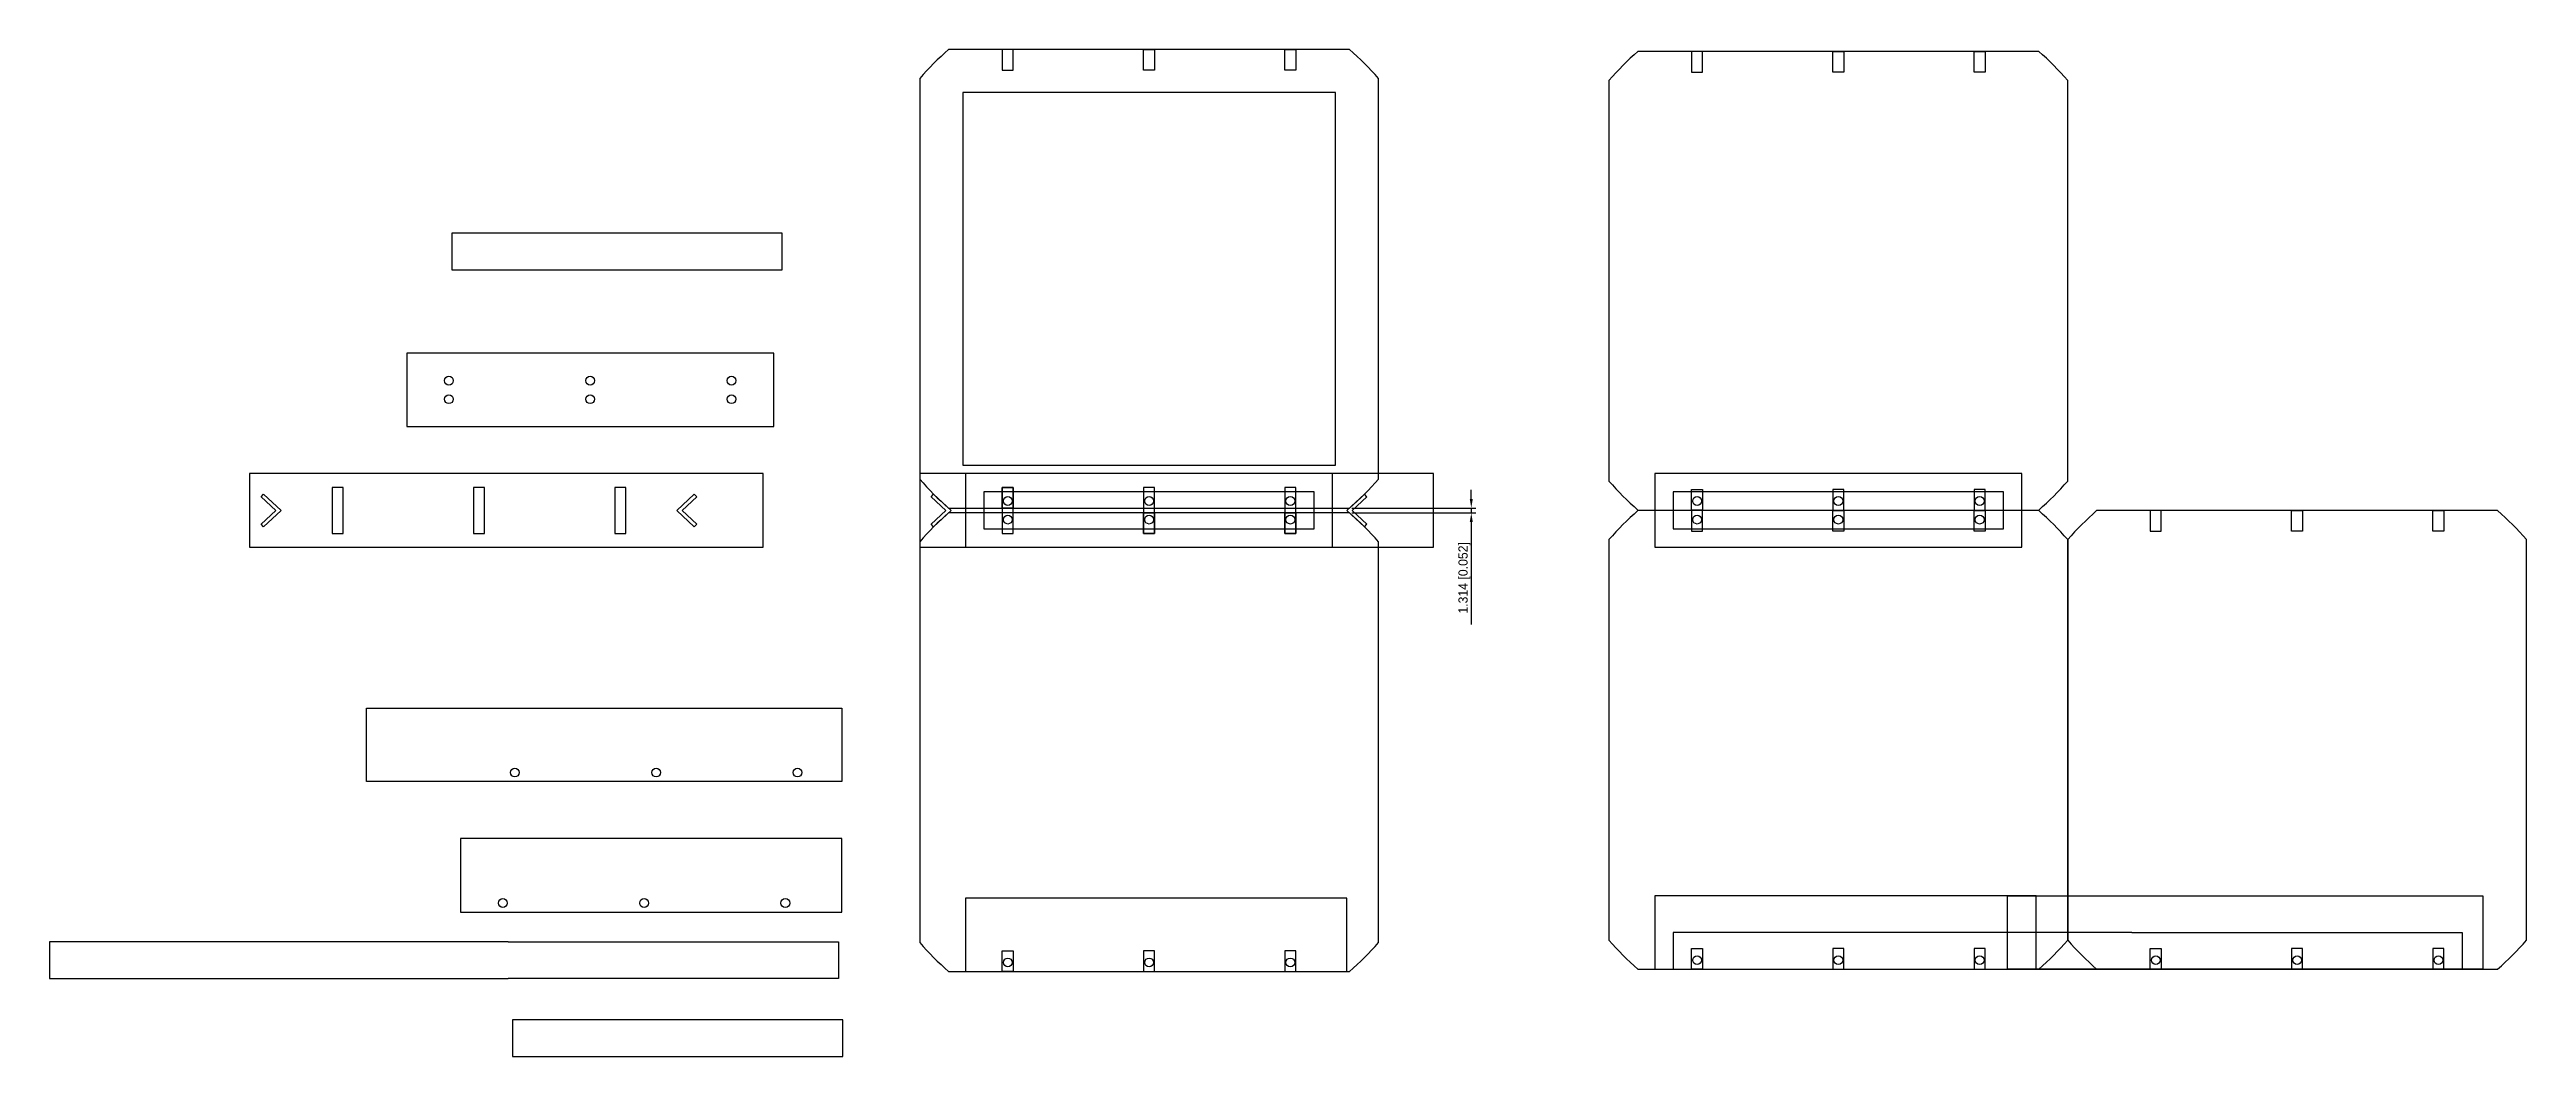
# Model space of a CAD drawing. Header units: millimetres. Extents: x 438 to 2004, y 416 to 1296.
# Drawn here: x 438 to 1112, y 416 to 690 of the extents above; entities that cross this region are included whole.
import ezdxf

# ---------------------------------------------------------------- set-up
doc = ezdxf.new("R2010")
doc.units = ezdxf.units.MM
doc.dimstyles.new('ISO-25', dxfattribs={"dimtxt": 2.5, "dimasz": 2.5, "dimexe": 1.25, "dimexo": 0.625, "dimtad": 1, "dimdec": 3, "dimdsep": 46, "dimtxsty": 'Standard', "dimcen": 2.5, "dimadec": 0, "dimazin": 0, "dimtfac": 1, "dimtdec": 3, "dimtmove": 0, "dimatfit": 3, "dimfxl": 1, "dimarcsym": 0})

msp = doc.modelspace()

# ---------------------------------------------------------------- blocks, each defined once
blk = doc.blocks.new('*D1')
at = {"color": 0, "lineweight": -2, "transparency": 16777216}
for p, q in [((824.94, 567.97), (824.94, 570.47)), ((792.38, 565.47), (826.19, 565.47)), ((792.38, 564.16), (826.19, 564.16)), ((824.94, 565.47), (824.94, 564.16)), ((824.94, 561.66), (824.94, 533.74))]:
    blk.add_line(p, q, dxfattribs=at)
at = {"color": 0, "transparency": 16777216}
for points in [[(824.53, 567.97), (825.36, 567.97), (824.94, 565.47)], [(824.53, 561.66), (825.36, 561.66), (824.94, 564.16)]]:
    blk.add_solid(points, dxfattribs=at)
at = {"layer": 'Defpoints', "color": 0, "transparency": 16777216}
for p in [(791.75, 565.47), (791.75, 564.16), (824.94, 564.16)]:
    blk.add_point(p, dxfattribs=at)
at = {"color": 0, "transparency": 16777216, "insert": (823.07, 546.45), "char_height": 2.5, "attachment_point": 5, "rotation": 90}
blk.add_mtext('1.314 [0.052]', dxfattribs=at)

# ---------------------------------------------------------------- dimensions: what is measured, and where the dimension line sits
dim = msp.add_linear_dim(base=(824.9443, 564.1608), p1=(791.7529, 565.4745), p2=(791.7529, 564.1608), angle=90, dimstyle='ISO-25')
dim.commit()
dim.dimension.update_dxf_attribs({"geometry": '*D1', "text_midpoint": (823.0693, 546.4525)})

# ---------------------------------------------------------------- linework, layer by layer
for points in [[(791.7529, 690.4745), (682.5237, 690.4745)], [(979.5779, 689.9453), (870.3488, 689.9453)], [(674.6383, 682.589), (674.6383, 573.3599)], [(799.6383, 573.3599), (799.6383, 682.589)], [(862.4633, 682.0598), (862.4633, 572.8307)], [(987.4633, 572.8307), (987.4633, 682.0598)], [(682.5237, 565.4745), (791.7529, 565.4745)], [(791.7529, 564.1608), (682.5237, 564.1608)], [(870.3488, 564.9453), (979.5779, 564.9453)], [(979.5779, 564.7782), (870.3488, 564.7782)], [(1104.5779, 564.7782), (995.3488, 564.7782)], [(674.6383, 556.2754), (674.6383, 447.0462)], [(799.6383, 447.0462), (799.6383, 556.2754)], [(862.4633, 556.8928), (862.4633, 447.6636)], [(987.4633, 447.6636), (987.4633, 556.8928)], [(987.4633, 556.8928), (987.4633, 447.6636)], [(1112.4633, 447.6636), (1112.4633, 556.8928)], [(682.5237, 439.1608), (791.7529, 439.1608)], [(870.3488, 439.7782), (979.5779, 439.7782)], [(995.3488, 439.7782), (1104.5779, 439.7782)]]:
    msp.add_lwpolyline(points)
for points in [[(700.1383, 690.4745), (697.1383, 690.4745), (697.1383, 684.8745), (700.1383, 684.8745)], [(735.6383, 690.4745), (738.6383, 690.4745), (738.6383, 684.8745), (735.6383, 684.8745)], [(774.1383, 690.4745), (777.1383, 690.4745), (777.1383, 684.8745), (774.1383, 684.8745)], [(887.9633, 689.9453), (884.9633, 689.9453), (884.9633, 684.3453), (887.9633, 684.3453)], [(923.4633, 689.9453), (926.4633, 689.9453), (926.4633, 684.3453), (923.4633, 684.3453)], [(961.9633, 689.9453), (964.9633, 689.9453), (964.9633, 684.3453), (961.9633, 684.3453)], [(686.3695, 577.1745), (787.9695, 577.1745), (787.9695, 678.7745), (686.3695, 678.7745)], [(700.1383, 565.4745), (697.1383, 565.4745), (697.1383, 571.0745), (700.1383, 571.0745)], [(735.6383, 565.4745), (738.6383, 565.4745), (738.6383, 571.0745), (735.6383, 571.0745)], [(774.1383, 565.4745), (777.1383, 565.4745), (777.1383, 571.0745), (774.1383, 571.0745)], [(887.9633, 564.9453), (884.9633, 564.9453), (884.9633, 570.5453), (887.9633, 570.5453)], [(923.4633, 564.9453), (926.4633, 564.9453), (926.4633, 570.5453), (923.4633, 570.5453)], [(961.9633, 564.9453), (964.9633, 564.9453), (964.9633, 570.5453), (961.9633, 570.5453)], [(700.1383, 564.1608), (697.1383, 564.1608), (697.1383, 558.5608), (700.1383, 558.5608)], [(735.6383, 564.1608), (738.6383, 564.1608), (738.6383, 558.5608), (735.6383, 558.5608)], [(774.1383, 564.1608), (777.1383, 564.1608), (777.1383, 558.5608), (774.1383, 558.5608)], [(887.9633, 564.7782), (884.9633, 564.7782), (884.9633, 559.1782), (887.9633, 559.1782)], [(923.4633, 564.7782), (926.4633, 564.7782), (926.4633, 559.1782), (923.4633, 559.1782)], [(961.9633, 564.7782), (964.9633, 564.7782), (964.9633, 559.1782), (961.9633, 559.1782)], [(1012.9633, 564.7782), (1009.9633, 564.7782), (1009.9633, 559.1782), (1012.9633, 559.1782)], [(1048.4633, 564.7782), (1051.4633, 564.7782), (1051.4633, 559.1782), (1048.4633, 559.1782)], [(1086.9633, 564.7782), (1089.9633, 564.7782), (1089.9633, 559.1782), (1086.9633, 559.1782)], [(700.1383, 439.1608), (697.1383, 439.1608), (697.1383, 444.7608), (700.1383, 444.7608)], [(735.6383, 439.1608), (738.6383, 439.1608), (738.6383, 444.7608), (735.6383, 444.7608)], [(774.1383, 439.1608), (777.1383, 439.1608), (777.1383, 444.7608), (774.1383, 444.7608)], [(887.9633, 439.7782), (884.9633, 439.7782), (884.9633, 445.3782), (887.9633, 445.3782)], [(923.4633, 439.7782), (926.4633, 439.7782), (926.4633, 445.3782), (923.4633, 445.3782)], [(961.9633, 439.7782), (964.9633, 439.7782), (964.9633, 445.3782), (961.9633, 445.3782)], [(1012.9633, 439.7782), (1009.9633, 439.7782), (1009.9633, 445.3782), (1012.9633, 445.3782)], [(1048.4633, 439.7782), (1051.4633, 439.7782), (1051.4633, 445.3782), (1048.4633, 445.3782)], [(1086.9633, 439.7782), (1089.9633, 439.7782), (1089.9633, 445.3782), (1086.9633, 445.3782)]]:
    msp.add_lwpolyline(points, close=True)
at = {"color": 1}
for points in [[(547.1413, 630.4275), (637.1413, 630.4275), (637.1413, 640.4275), (547.1413, 640.4275)], [(692.1383, 559.8599), (782.1383, 559.8599), (782.1383, 569.8599), (692.1383, 569.8599)], [(879.9633, 559.8599), (969.9633, 559.8599), (969.9633, 569.8599), (879.9633, 569.8599)], [(563.6803, 415.9796), (653.6803, 415.9796), (653.6803, 425.9796), (563.6803, 425.9796)]]:
    msp.add_lwpolyline(points, close=True, dxfattribs=at)
at = {"color": 4}
for points in [[(534.8669, 587.6687), (634.8669, 587.6687), (634.8669, 607.6687), (534.8669, 607.6687)], [(687.1383, 554.8599), (787.1383, 554.8599), (787.1383, 574.8599), (687.1383, 574.8599)], [(874.9633, 554.8599), (974.9633, 554.8599), (974.9633, 574.8599), (874.9633, 574.8599)], [(523.9124, 510.9048), (653.4117, 510.9048), (653.4117, 490.9048), (523.9124, 490.9048)], [(549.5344, 455.3581), (653.4137, 455.3581), (653.4137, 475.3581), (549.5344, 475.3581)], [(687.1383, 439.1608), (791.0176, 439.1608), (791.0176, 459.1608), (687.1383, 459.1608)], [(874.9633, 439.7782), (978.8426, 439.7782), (978.8426, 459.7782), (874.9633, 459.7782)], [(971.0418, 459.7782), (1100.541, 459.7782), (1100.541, 439.7782), (971.0418, 439.7782)]]:
    msp.add_lwpolyline(points, close=True, dxfattribs=at)
at = {"color": 3}
for points in [[(492.0362, 554.8599), (632.0362, 554.8599), (632.0362, 574.8599), (492.0362, 574.8599)], [(674.6383, 554.8599), (814.6383, 554.8599), (814.6383, 574.8599), (674.6383, 574.8599)], [(499.1599, 564.8176), (495.1634, 568.5541), (495.8463, 569.2846), (500.6242, 564.8176), (495.8463, 560.3507), (495.1634, 561.0811)], [(514.5362, 558.5608), (517.5362, 558.5608), (517.5362, 571.0745), (514.5362, 571.0745)], [(553.0362, 558.5608), (556.0362, 558.5608), (556.0362, 571.0745), (553.0362, 571.0745)], [(591.5362, 558.5608), (594.5362, 558.5608), (594.5362, 571.0745), (591.5362, 571.0745)], [(609.9124, 564.8176), (613.909, 568.5541), (613.226, 569.2846), (608.4482, 564.8176), (613.226, 560.3507), (613.909, 561.0811)], [(681.762, 564.8176), (677.7655, 568.5541), (678.4484, 569.2846), (683.2263, 564.8176), (678.4484, 560.3507), (677.7655, 561.0811)], [(697.1383, 558.5608), (700.1383, 558.5608), (700.1383, 571.0745), (697.1383, 571.0745)], [(735.6383, 558.5608), (738.6383, 558.5608), (738.6383, 571.0745), (735.6383, 571.0745)], [(774.1383, 558.5608), (777.1383, 558.5608), (777.1383, 571.0745), (774.1383, 571.0745)], [(792.5146, 564.8176), (796.5111, 568.5541), (795.8282, 569.2846), (791.0503, 564.8176), (795.8282, 560.3507), (796.5111, 561.0811)]]:
    msp.add_lwpolyline(points, close=True, dxfattribs=at)
at = {"color": 1}
for points in [[(562.5379, 447.2025), (437.5379, 447.2025), (437.5379, 437.2025), (562.5379, 437.2025)], [(562.5379, 447.2025), (437.5379, 447.2025), (437.5379, 437.2025), (562.5379, 437.2025)], [(562.5379, 447.2025), (652.5379, 447.2025), (652.5379, 437.2025), (562.5379, 437.2025)], [(562.5379, 447.2025), (652.5379, 447.2025), (652.5379, 437.2025), (562.5379, 437.2025)], [(1004.9633, 449.7782), (879.9633, 449.7782), (879.9633, 439.7782), (1004.9633, 439.7782)], [(1004.9633, 449.7782), (1094.9633, 449.7782), (1094.9633, 439.7782), (1004.9633, 439.7782)]]:
    msp.add_lwpolyline(points, dxfattribs=at)
at = {"color": 4}
for centre in [(546.3669, 600.2087), (584.8669, 600.2087), (623.3669, 600.2087), (546.3669, 595.1287), (584.8669, 595.1287), (623.3669, 595.1287), (698.6383, 567.3999), (737.1383, 567.3999), (775.6383, 567.3999), (886.4633, 567.3999), (924.9633, 567.3999), (963.4633, 567.3999), (698.6383, 562.3199), (737.1383, 562.3199), (775.6383, 562.3199), (886.4633, 562.3199), (924.9633, 562.3199), (963.4633, 562.3199), (564.334, 493.3648), (602.834, 493.3648), (641.334, 493.3648), (561.0344, 457.8181), (599.5344, 457.8181), (638.0344, 457.8181), (698.6383, 441.6208), (737.1383, 441.6208), (775.6383, 441.6208), (886.4633, 442.2382), (924.9633, 442.2382), (963.4633, 442.2382), (1011.4633, 442.2382), (1049.9633, 442.2382), (1088.4633, 442.2382)]:
    msp.add_circle(centre, 1.19, dxfattribs=at)
for centre, start, end in [((737.1383, 627.9745), 131.1480312, 138.8519688), ((737.1383, 627.9745), 41.1480312, 48.8519688), ((924.9633, 627.4453), 131.1480312, 138.8519688), ((924.9633, 627.4453), 41.1480312, 48.8519688), ((737.1383, 627.9745), 221.1480312, 228.8519688), ((737.1383, 627.9745), 311.1480312, 318.8519688), ((924.9633, 627.4453), 221.1480312, 228.8519688), ((924.9633, 627.4453), 311.1480312, 318.8519688), ((737.1383, 501.6608), 131.1480312, 138.8519688), ((737.1383, 501.6608), 41.1480312, 48.8519688), ((924.9633, 502.2782), 131.1480312, 138.8519688), ((924.9633, 502.2782), 41.1480312, 48.8519688), ((1049.9633, 502.2782), 131.1480312, 138.8519688), ((1049.9633, 502.2782), 41.1480312, 48.8519688), ((737.1383, 501.6608), 221.1480312, 228.8519688), ((737.1383, 501.6608), 311.1480312, 318.8519688), ((924.9633, 502.2782), 221.1480312, 228.8519688), ((924.9633, 502.2782), 311.1480312, 318.8519688), ((1049.9633, 502.2782), 221.1480312, 228.8519688), ((1049.9633, 502.2782), 311.1480312, 318.8519688)]:
    msp.add_arc(centre, 83, start, end)

msp.set_redraw_order([(e.dxf.handle, doc.entitydb.next_handle()) for e in msp.query("TEXT MTEXT ATTDEF DIMENSION ARC_DIMENSION")])  # texts and dimensions are drawn at this point

doc.saveas('drawing.dxf')
